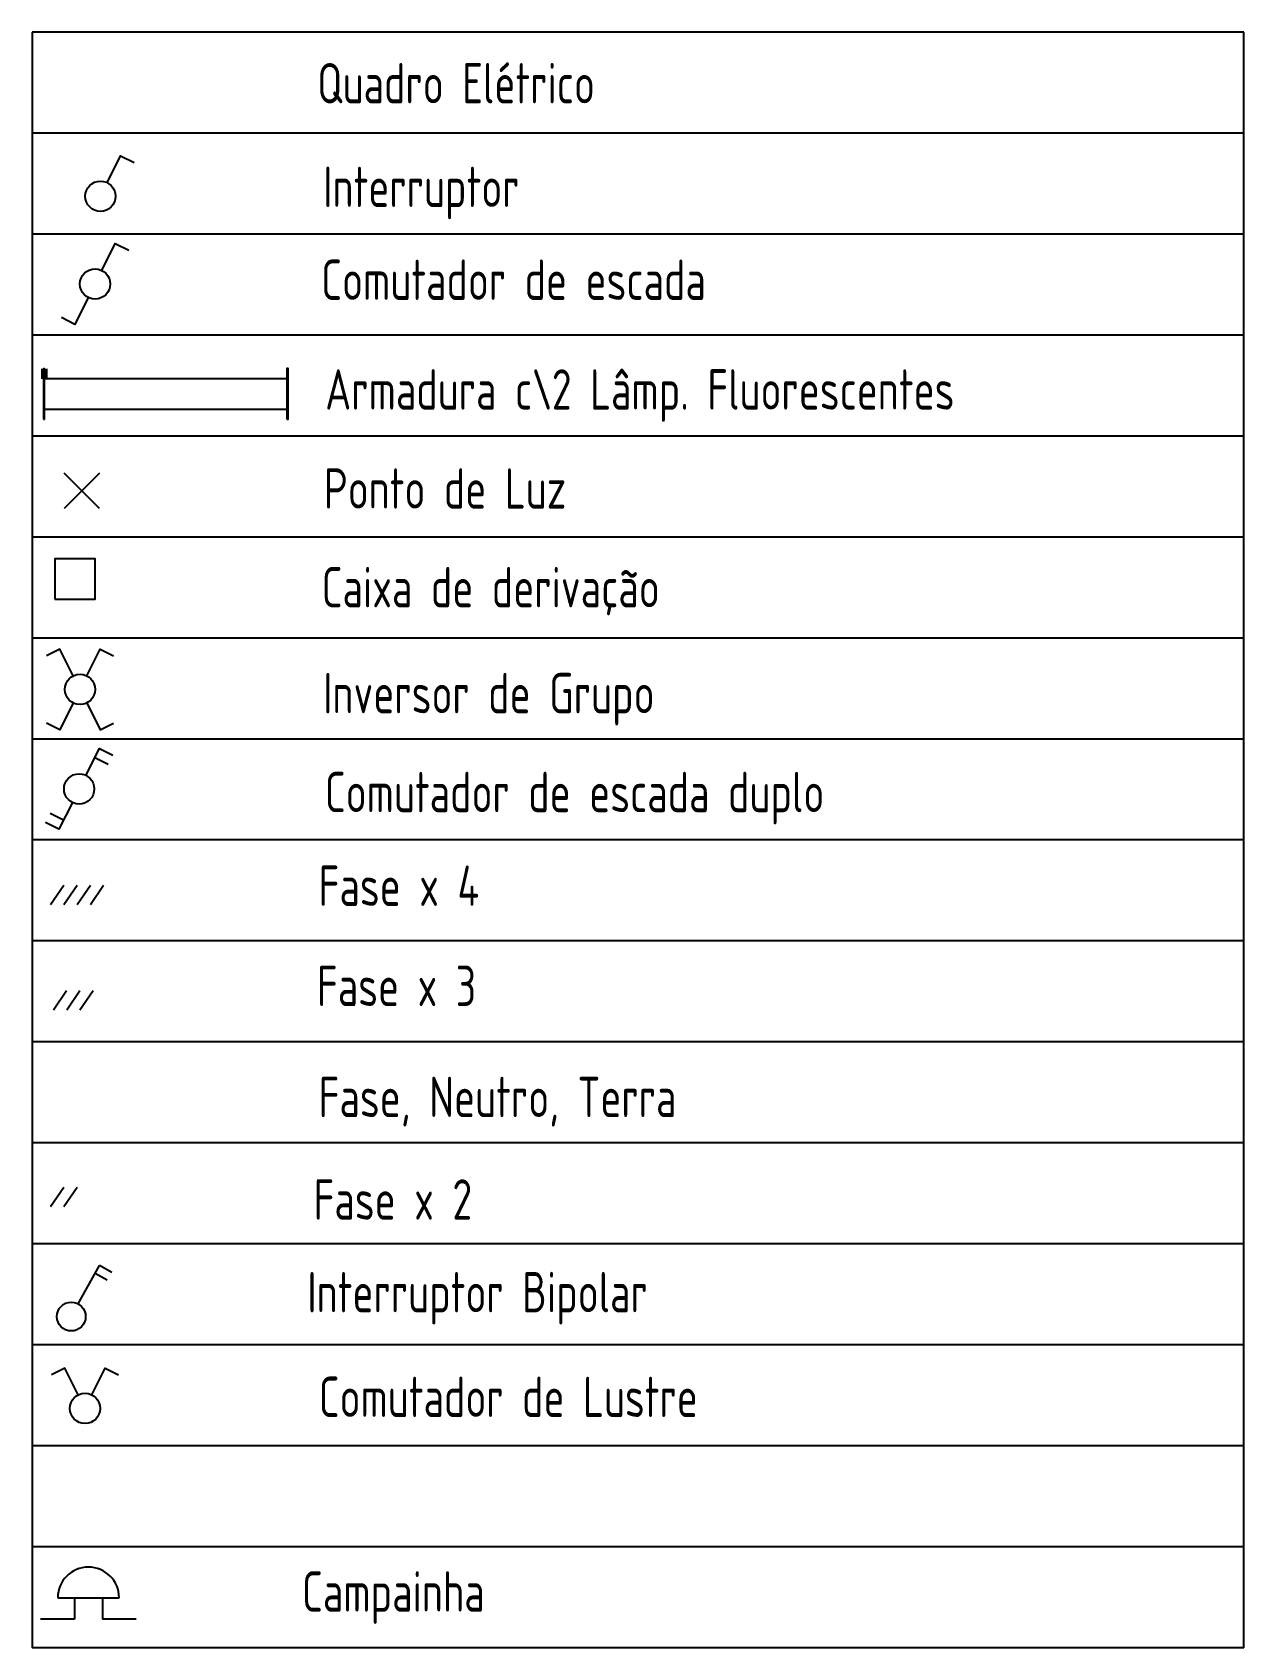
# Model space of a CAD drawing. Header units: millimetres. Extents: x -178823 to 175654, y -172236 to 8261111.
# Drawn here: x 22472 to 28472, y 7988 to 15988 of the extents above; entities that cross this region are included whole.
import ezdxf

# ---------------------------------------------------------------- set-up
doc = ezdxf.new("R2010")
doc.units = ezdxf.units.MM
doc.layers.add('SubTitles', color=50, linetype='Continuous')
doc.styles.add('ISO8', font='ISO8.shx', dxfattribs={"width": 0.8})

msp = doc.modelspace()

# ---------------------------------------------------------------- texts
at = {"layer": 'SubTitles', "color": 7, "true_color": 0xffffff, "style": 'ISO8', "width": 0.8}
for s, p in [('Quadro Elétrico', (23883.119, 15636.241)), ('Interruptor', (23912.597, 15123.18)), ('Comutador de escada', (23902.771, 14662.876)), ('Armadura c\\2 Lâmp. Fluorescentes', (23922.423, 14119.543)), ('Ponto de Luz', (23916.01, 13629.258)), ('Caixa de derivação', (23905.108, 13140.371)), ('Inversor de Grupo', (23912.406, 12615.775)), ('Comutador de escada duplo', (23920.846, 12125.904)), ('Fase x 4', (23890.006, 11661.797)), ('Fase x 3', (23881.666, 11165.873)), ('Fase, Neutro, Terra', (23890.006, 10615.76)), ('Fase x 2', (23864.985, 10107.934)), ('Interruptor Bipolar', (23834.123, 9649.284)), ('Comutador de Lustre', (23890.488, 9130.773)), ('Campainha', (23807.779, 8166.602))]:
    msp.add_text(s, height=200, dxfattribs=at).set_placement(p)

# ---------------------------------------------------------------- blocks, each defined once
blk = doc.blocks.new('Interruptor')
at = {"layer": 'SubTitles'}
blk.add_lwpolyline([(0, 0), (66.5, 132.9), (132.9, 99.6)], dxfattribs=at)
blk.add_circle((-33.5, -67.1), 75, dxfattribs=at)

# ---------------------------------------------------------------- hatches: boundary and pattern name
at = {"layer": 'SubTitles'}
h = msp.add_hatch(color=256, dxfattribs=at)
h.dxf.hatch_style = 1
h.paths.add_polyline_path([(22532.795, 14272.569), (22532.795, 14272.569), (22532.795, 14322.569), (22526.968, 14322.569), (22526.968, 14071.755), (22532.795, 14071.755)])
h = msp.add_hatch(color=256, dxfattribs=at)
h.dxf.hatch_style = 1
h.paths.add_polyline_path([(23738.622, 14323.383), (23732.795, 14323.383), (23732.795, 14072.569), (23738.622, 14072.569)])

# ---------------------------------------------------------------- linework, layer by layer
at = {"layer": 'SubTitles', "color": 7, "true_color": 0xffffff}
for p, q in [((28471.867, 15988.356), (22471.867, 15988.356)), ((22471.867, 15988.356), (22471.867, 7988.356)), ((28471.867, 7988.356), (28471.867, 15988.356)), ((28471.867, 15488.356), (22471.867, 15488.356)), ((28471.867, 14988.356), (22471.867, 14988.356)), ((28471.867, 14488.356), (22471.867, 14488.356)), ((28471.867, 13988.356), (22471.867, 13988.356)), ((28471.867, 13488.356), (22471.867, 13488.356)), ((28471.867, 12988.356), (22471.867, 12988.356)), ((28471.867, 12488.356), (22471.867, 12488.356)), ((28471.867, 11988.356), (22471.867, 11988.356)), ((28471.867, 11488.356), (22471.867, 11488.356)), ((28471.867, 10988.356), (22471.867, 10988.356)), ((28471.867, 10488.356), (22471.867, 10488.356)), ((28471.867, 9988.356), (22471.867, 9988.356)), ((22699.35, 9690.459), (22804.634, 9880.3)), ((22843.259, 9807.678), (22782.918, 9841.143)), ((22864.975, 9846.836), (22804.634, 9880.3)), ((28471.867, 9488.356), (22471.867, 9488.356)), ((28471.867, 8988.356), (22471.867, 8988.356)), ((28471.867, 8488.356), (22471.867, 8488.356)), ((22597.824, 8235.536), (22901.682, 8235.536)), ((22680.429, 8235.536), (22680.429, 8129.299)), ((22819.077, 8235.536), (22819.077, 8129.299)), ((22680.429, 8129.299), (22512.447, 8129.299)), ((22987.059, 8129.299), (22819.077, 8129.299)), ((28471.867, 7988.356), (22471.867, 7988.356))]:
    msp.add_line(p, q, dxfattribs=at)
at = {"layer": 'SubTitles', "lineweight": 158}
msp.add_line((22532.795, 14272.569), (22532.795, 14322.569), dxfattribs=at)
at = {"layer": 'SubTitles'}
for p, q in [((23732.795, 14272.569), (22532.795, 14272.569)), ((22532.795, 14122.569), (23732.795, 14122.569)), ((22804.184, 13630.172), (22629.099, 13805.257)), ((22804.184, 13805.257), (22629.099, 13630.172)), ((22781.567, 12396.679), (22848.004, 12363.426)), ((22626.234, 12086.191), (22559.797, 12119.444))]:
    msp.add_line(p, q, dxfattribs=at)
at = {"layer": 'SubTitles', "color": 3}
for p, q in [((22627.806, 11763.736), (22562.271, 11667.933)), ((22693.546, 11763.736), (22628.011, 11667.933)), ((22759.286, 11763.736), (22693.751, 11667.933)), ((22825.026, 11763.736), (22759.491, 11667.933)), ((22641.934, 11241.353), (22576.399, 11145.55)), ((22707.674, 11241.353), (22642.139, 11145.55)), ((22773.414, 11241.353), (22707.879, 11145.55)), ((22627.728, 10268.101), (22562.193, 10172.299)), ((22693.468, 10268.101), (22627.933, 10172.299))]:
    msp.add_line(p, q, dxfattribs=at)
at = {"layer": 'SubTitles'}
for points in [[(22816.439, 14809.053), (22882.944, 14941.926), (22949.381, 14908.674)], [(22749.357, 14674.889), (22682.852, 14542.015), (22616.415, 14575.267)], [(22674.574, 12801.279), (22608.069, 12934.153), (22541.632, 12900.9)], [(22741.656, 12801.279), (22808.161, 12934.153), (22874.598, 12900.9)], [(22674.574, 12667.115), (22608.069, 12534.241), (22541.632, 12567.493)], [(22741.656, 12667.115), (22808.161, 12534.241), (22874.598, 12567.493)], [(22737.442, 12308.517), (22803.946, 12441.391), (22870.383, 12408.138)], [(22670.36, 12174.353), (22603.855, 12041.479), (22537.418, 12074.731)], [(22699.418, 9240.477), (22632.914, 9373.351), (22566.477, 9340.098)], [(22766.5, 9240.477), (22833.005, 9373.351), (22899.442, 9340.098)]]:
    msp.add_lwpolyline(points, dxfattribs=at)
for points in [[(22526.968, 14071.755), (22532.795, 14071.755), (22532.795, 14322.569), (22526.968, 14322.569)], [(23732.795, 14072.569), (23738.622, 14072.569), (23738.622, 14323.383), (23732.795, 14323.383)], [(22583.801, 13181.406), (22683.801, 13181.406), (22783.801, 13181.406), (22783.801, 13281.406), (22783.801, 13381.406), (22683.801, 13381.406), (22583.801, 13381.406), (22583.801, 13281.406)]]:
    msp.add_lwpolyline(points, close=True, dxfattribs=at)
for centre in [(22782.898, 14741.971), (22708.115, 12734.197), (22703.901, 12241.435), (22732.959, 9173.395)]:
    msp.add_circle(centre, 75, dxfattribs=at)
at = {"layer": 'SubTitles', "color": 7, "true_color": 0xffffff}
msp.add_circle((22664.798, 9628.156), 71.243, dxfattribs=at)
msp.add_arc((22749.753, 8235.536), 151.929, 0, 180, dxfattribs=at)

# ---------------------------------------------------------------- block references
at = {"layer": 'SubTitles'}
msp.add_blockref('Interruptor', (22842.846, 15243.54), dxfattribs=at)

msp.set_redraw_order([(e.dxf.handle, doc.entitydb.next_handle()) for e in msp.query("TEXT MTEXT ATTDEF DIMENSION ARC_DIMENSION")])  # texts and dimensions are drawn at this point

doc.saveas('drawing.dxf')
